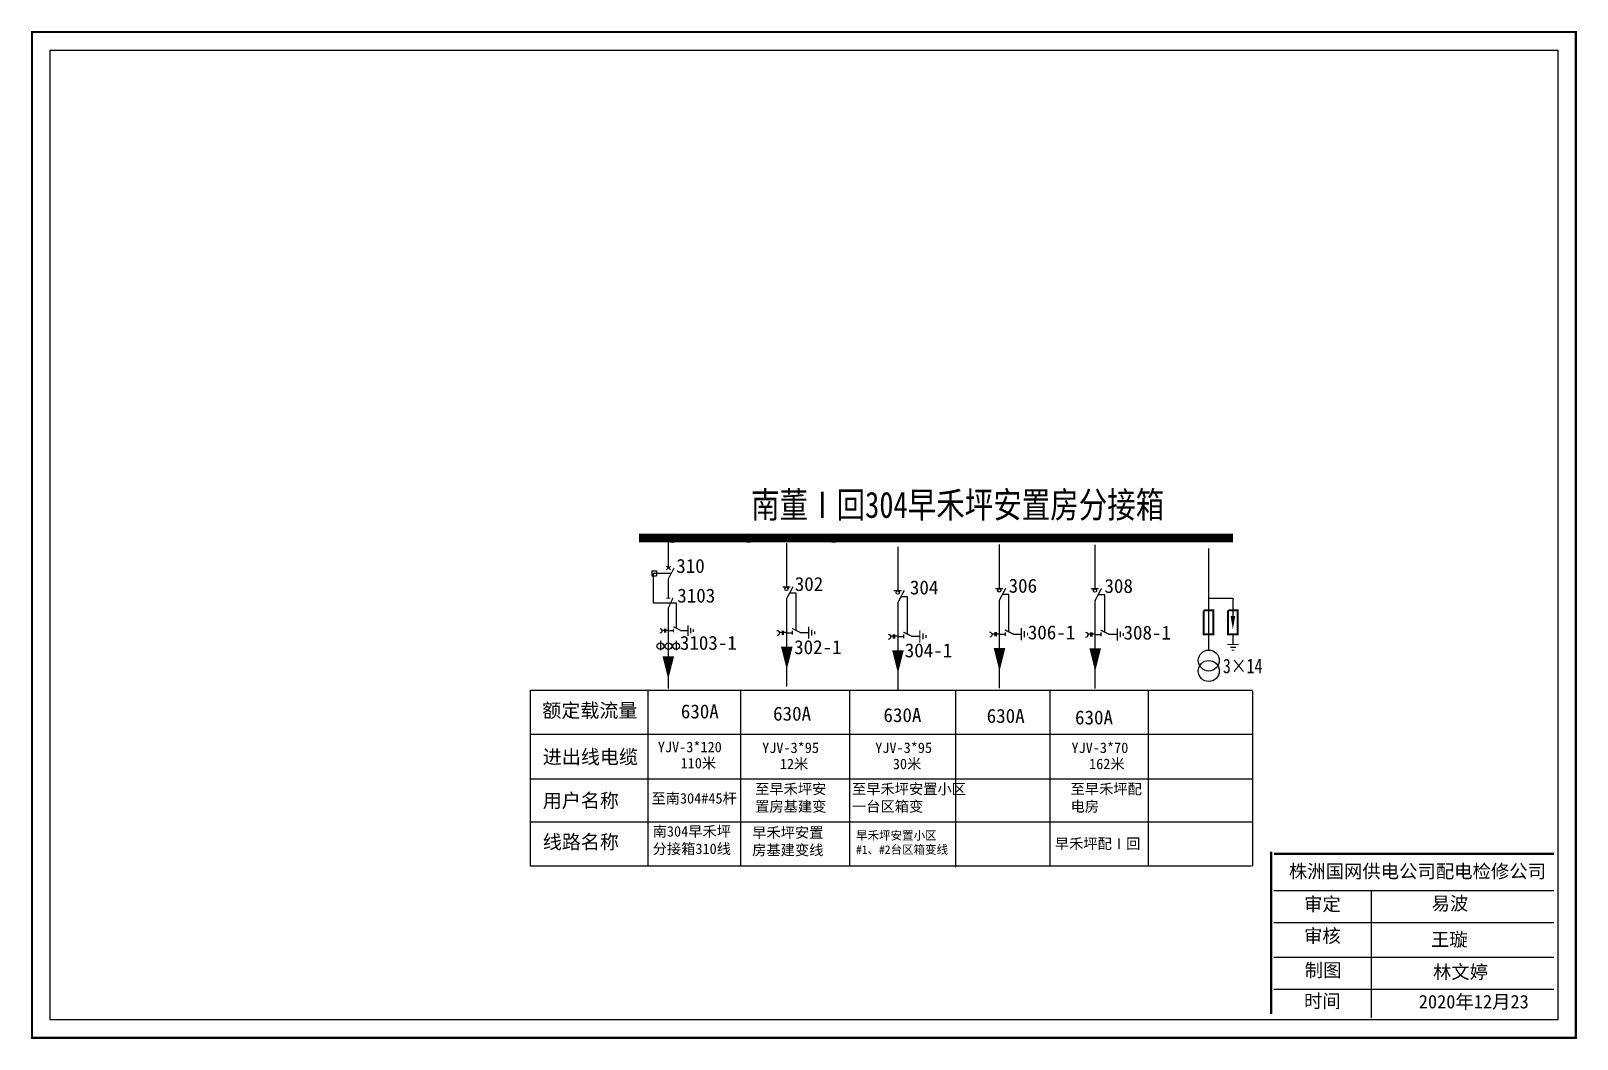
# Model space of a CAD drawing. Extents: x -51 to 587, y -242 to 10.
# Drawn here: x 332.5 to 458.2, y -72.3 to 9.6 of the extents above; entities that cross this region are included whole.
import ezdxf

# ---------------------------------------------------------------- set-up
doc = ezdxf.new("R2010")
doc.units = 0
doc.header["$LTSCALE"] = 0.774411
doc.layers.get('0').update_dxf_attribs({"linetype": 'CONTINUOUS'})
doc.layers.add('1', color=7, linetype='CONTINUOUS')
doc.styles.add('宋体_txtstyle_0.00_0_0', font='')
doc.styles.add('宋体_txtstyle_1.13_0_0', font='', dxfattribs={"height": 1.134072})
doc.styles.add('宋体_txtstyle_1.18_0_0', font='', dxfattribs={"height": 1.179435})
doc.styles.add('宋体_txtstyle_2.12_0_0', font='', dxfattribs={"height": 2.122983})
doc.styles.get('宋体_txtstyle_0.00_0_0').set_extended_font_data('宋体')
doc.styles.get('宋体_txtstyle_1.13_0_0').set_extended_font_data('宋体')
doc.styles.get('宋体_txtstyle_1.18_0_0').set_extended_font_data('宋体')
doc.styles.get('宋体_txtstyle_2.12_0_0').set_extended_font_data('宋体')

msp = doc.modelspace()

# ---------------------------------------------------------------- texts
at = {"linetype": 'Continuous', "style": '宋体_txtstyle_1.13_0_0'}
for s, p in [('310', (384.97, -34.44)), ('302', (394.6, -35.91)), ('304', (403.96, -36.19)), ('306', (411.98, -36.05)), ('308', (419.77, -36.07)), ('3103', (385.05, -36.85)), ('306-1', (413.54, -39.84)), ('308-1', (421.32, -39.86)), ('3103-1', (385.26, -40.69)), ('302-1', (394.55, -41.04)), ('304-1', (403.54, -41.3)), ('额定载流量', (374.08, -46.18)), ('630A', (385.34, -46.26)), ('630A', (392.84, -46.44)), ('630A', (401.81, -46.56)), ('630A', (410.2, -46.62)), ('630A', (417.38, -46.75)), ('进出线电缆', (374.12, -49.95)), ('用户名称', (374.12, -53.5)), ('线路名称', (374.12, -56.86))]:
    msp.add_text(s, height=1.134, dxfattribs=at).set_placement(p)
at = {"linetype": 'Continuous', "attachment_point": 1, "style": '宋体_txtstyle_0.00_0_0'}
for s, insert, char_height, width in [('{\\fSimSun|b0|i0|c134|p2;\\H1x;YJV-3*120 \\fKaiTi_GB2312|b0|i0|c134|p49;}', (383.47, -48.16), 0.849, 10.3008), ('{\\fSimSun|b0|i0|c134|p2;YJV-3*95}', (391.95, -48.22), 0.849, 4.5471), ('{\\fSimSun|b0|i0|c134|p2;YJV-3*95}', (401.14, -48.22), 0.849, 4.5471), ('{\\fSimSun|b0|i0|c134|p2;YJV-3*70}', (417.09, -48.22), 0.849, 4.5471), ('{\\fSimSun|b0|i0|c134|p2;\\H1x;110米\\fKaiTi_GB2312|b0|i0|c134|p49;}', (385.32, -49.47), 0.849, 4.5471), ('{\\fSimSun|b0|i0|c134|p2;12米}', (393.39, -49.53), 0.849, 4.5471), ('{\\fSimSun|b0|i0|c134|p2;30米}', (402.57, -49.53), 0.849, 4.5471), ('{\\fSimSun|b0|i0|c134|p2;162米}', (418.52, -49.53), 0.849, 4.5471), ('{\\fSimSun|b0|i0|c134|p2;至早禾坪安\\P置房基建变}', (391.38, -51.57), 0.849, 9.4179), ('{\\fSimSun|b0|i0|c134|p2;至早禾坪安置小区一台区箱变}', (399.25, -51.57), 0.849, 9.4179), ('{\\fSimSun|b0|i0|c134|p2;至早禾坪配电房}', (417.02, -51.57), 0.849, 5.8373), ('{\\fSimSun|b0|i0|c134|p2;至南304#45杆}', (382.95, -52.33), 0.849, 10.3825), ('{\\fSimSun|b0|i0|c134|p2;南304早禾坪\\P分接箱310线}', (383.05, -55.01), 0.849, 9.8393), ('{\\fSimSun|b0|i0|c134|p2;早禾坪安置\\P房基建变线}', (391.14, -55.11), 0.849, 9.4179), ('{\\fSimSun|b0|i0|c134|p2;早禾坪安置小区#1、#2台区箱变线}', (399.58, -55.43), 0.6864, 8.177), ('{\\fSimSun|b0|i0|c134|p2;早禾坪配Ⅰ回}', (415.74, -56.01), 0.849, 7.7122)]:
    msp.add_mtext(s, dxfattribs=dict(at, insert=insert, char_height=char_height, width=width))
at = {"color": 7, "linetype": 'Continuous', "true_color": 0xffffff, "attachment_point": 1, "style": '宋体_txtstyle_0.00_0_0'}
for s, insert, char_height, width in [('株洲国网供电公司配电检修公司', (434.76, -58.13), 1.0944, 29.9201), ('易波', (446.36, -60.74, 0.01), 1.094, 8.5588), ('王璇', (446.31, -63.67, 0.01), 1.094, 8.5588), ('2020年12月23', (445.32, -68.72, 0.01), 1.094, 16.0081)]:
    msp.add_mtext(s, dxfattribs=dict(at, insert=insert, char_height=char_height, width=width))
at = {"color": 0, "linetype": 'Continuous', "width": 8.5588, "attachment_point": 1, "style": '宋体_txtstyle_0.00_0_0'}
for s, insert, char_height in [('\\f\uffbfﾬￌﾣﾤ_GB2312|b0|i0|c134|p49;审定', (435.99, -60.8, 0.01), 1.0944), ('\\f\uffbfﾬￌﾣﾤ_GB2312|b0|i0|c134|p49;审核', (435.99, -63.38, 0.01), 1.0944), ('\\f\uffbfﾬￌﾣﾤ_GB2312|b0|i0|c134|p49;制图', (436.05, -66.16, 0.01), 1.0944), ('林文婷', (446.47, -66.31, 0.01), 1.094), ('\\f\uffbfﾬￌﾣﾤ_GB2312|b0|i0|c134|p49;时间', (435.99, -68.67, 0.01), 1.0944)]:
    msp.add_mtext(s, dxfattribs=dict(at, insert=insert, char_height=char_height))
at = {"layer": '1', "width": 0.8}
for s, height, style, p in [('南董Ⅰ回304早禾坪安置房分接箱', 2.123, '宋体_txtstyle_2.12_0_0', (391.05, -29.97)), ('3×14', 1.179, '宋体_txtstyle_1.18_0_0', (429.4, -42.59))]:
    msp.add_text(s, height=height, dxfattribs=dict(at, style=style)).set_placement(p)

# ---------------------------------------------------------------- blocks, each defined once
blk = doc.blocks.new('JD')
for points in [[(-2, 0.2), (-2, -0.2), (2, 0.2), (2, -0.2)], [(1, -1.2), (1, -0.8), (-1, -1.2), (-1, -0.8)], [(-0.5, -1.8), (-0.5, -2.2), (0.5, -1.8), (0.5, -2.2)]]:
    blk.add_trace(points)

# ---------------------------------------------------------------- linework, layer by layer
at = {"linetype": 'Continuous'}
for p, q in [((373.13, -43.97), (431.81, -43.97)), ((373.13, -58.27), (373.13, -43.97)), ((423.33, -43.97), (423.33, -58.27)), ((382.67, -43.99), (382.67, -58.29)), ((390.18, -43.99), (390.18, -58.29)), ((399.05, -43.99), (399.05, -58.29)), ((407.67, -44.05), (407.67, -58.35)), ((415.34, -44.06), (415.34, -58.22)), ((431.81, -44.04), (431.81, -58.26)), ((373.13, -47.55), (431.81, -47.55)), ((373.13, -51.17), (431.81, -51.17)), ((373.13, -54.66), (431.81, -54.66)), ((431.73, -58.27), (373.13, -58.27))]:
    msp.add_line(p, q, dxfattribs=at)
at = {"color": 0, "linetype": 'Continuous'}
for p, q in [((433.55, -60.24, 0.01), (456.3, -60.24, 0.01)), ((441.45, -60.24, 0.01), (441.45, -70.57, 0.01)), ((433.55, -62.83, 0.01), (456.3, -62.83, 0.01)), ((433.55, -65.65, 0.01), (456.3, -65.65, 0.01)), ((433.55, -68.24, 0.01), (456.3, -68.24, 0.01))]:
    msp.add_line(p, q, dxfattribs=at)
at = {"color": 0, "linetype": 'Continuous', "const_width": 0.182, "elevation": 0.01}
msp.add_lwpolyline([(332.61, 9.49), (458.09, 9.49), (458.09, -72.21), (332.61, -72.21)], close=True, dxfattribs=at)
at = {"color": 0, "linetype": 'Continuous', "elevation": 0.01}
msp.add_lwpolyline([(334.09, 8.01), (456.62, 8.01), (456.62, -70.74), (334.09, -70.74)], close=True, dxfattribs=at)
at = {"color": 0, "linetype": 'Continuous', "const_width": 0.182, "elevation": 0.01}
msp.add_lwpolyline([(433.33, -57.08), (433.32, -70.27)], dxfattribs=at)
at = {"color": 0, "linetype": 'Continuous', "const_width": 0.182}
msp.add_lwpolyline([(433.55, -57.26), (456.3, -57.26)], dxfattribs=at)
at = {"layer": '1'}
for p, q in [((384.32, -31.6), (384.32, -34.05)), ((393.92, -32.02), (393.92, -35.58)), ((402.97, -32.32), (402.97, -35.88)), ((411.22, -32.14), (411.22, -35.7)), ((419, -32.16), (419, -35.72)), ((428.23, -32.46), (428.23, -40.74)), ((382.98, -34.27), (383.36, -34.27)), ((382.98, -34.27), (382.98, -34.69)), ((382.98, -34.69), (383.36, -34.69)), ((384.51, -34.49), (383.1, -34.49)), ((383.1, -34.49), (383.1, -36.88)), ((383.36, -34.27), (383.36, -34.69)), ((384.32, -34.91), (384.32, -36.46)), ((383.1, -36.88), (384.96, -36.88)), ((384.32, -37.24), (384.32, -41.83)), ((384.96, -36.88), (384.96, -38.86)), ((393.92, -36.54), (393.92, -40.85)), ((402.97, -36.84), (402.97, -41.15)), ((411.22, -36.66), (411.22, -40.97)), ((419, -36.68), (419, -40.99)), ((428.22, -36.5), (430.21, -36.5)), ((430.21, -36.5), (430.21, -37.95)), ((383.69, -39.97), (383.69, -40.73)), ((384.32, -39.13), (384.75, -39.13)), ((384.97, -39.97), (384.97, -40.73)), ((385.32, -39.11), (385.91, -39.11)), ((393.92, -39.3), (394.41, -39.3)), ((395.05, -39.29), (395.72, -39.29)), ((402.97, -39.6), (403.46, -39.6)), ((404.1, -39.59), (404.76, -39.59)), ((411.22, -39.42), (411.71, -39.42)), ((412.35, -39.41), (413.01, -39.41)), ((419, -39.44), (419.49, -39.44)), ((420.13, -39.42), (420.8, -39.42)), ((430.21, -39.48), (430.21, -40.22)), ((384.32, -42.45), (384.32, -43.84)), ((393.93, -41.55), (393.93, -43.68)), ((402.97, -41.85), (402.97, -43.98)), ((411.22, -41.67), (411.22, -43.8)), ((419, -41.69), (419, -43.82))]:
    msp.add_line(p, q, dxfattribs=at)
for points, const_width in [([(381.95, -31.6), (430.22, -31.6)], 0.708), ([(384.14, -34.19), (384.52, -33.91)], 0.0941), ([(384.14, -33.88), (384.51, -34.19)], 0.0941), ([(384.32, -34.93), (384.79, -34.04)], 0.0941), ([(384.15, -36.49), (384.5, -36.49)], 0.0941), ([(384.3, -37.36), (384.7, -36.47)], 0.0941), ([(393.61, -35.59), (394.24, -35.59)], 0.106), ([(393.92, -36.57), (394.46, -35.56)], 0.106), ([(402.65, -35.89), (403.28, -35.89)], 0.106), ([(402.97, -36.87), (403.5, -35.86)], 0.106), ([(410.9, -35.71), (411.53, -35.71)], 0.106), ([(411.22, -36.69), (411.75, -35.68)], 0.106), ([(418.69, -35.73), (419.31, -35.73)], 0.106), ([(419, -36.71), (419.53, -35.7)], 0.106), ([(427.84, -37.49), (427.84, -39.43), (428.61, -39.43), (428.61, -37.49), (427.86, -37.49)], 0.163), ([(429.82, -37.49), (429.82, -39.43), (430.59, -39.43), (430.59, -37.49), (429.84, -37.49)], 0.163), ([(384.73, -38.81), (385.36, -39.13)], 0.0941), ([(384.75, -38.98), (384.75, -39.27)], 0.0941), ([(394.39, -38.95), (395.09, -39.3)], 0.106), ([(394.41, -39.14), (394.41, -39.46)], 0.106), ([(403.43, -39.25), (404.14, -39.6)], 0.106), ([(403.46, -39.44), (403.46, -39.76)], 0.106), ([(411.68, -39.07), (412.39, -39.42)], 0.106), ([(411.71, -39.26), (411.71, -39.58)], 0.106), ([(419.46, -39.08), (420.17, -39.44)], 0.106), ([(419.49, -39.27), (419.49, -39.6)], 0.106), ([(384.09, -41.86), (384.57, -41.86), (384.32, -42.34), (384.09, -41.85)], 0.0941)]:
    msp.add_lwpolyline(points, dxfattribs=dict(at, const_width=const_width))
for points in [[(394.71, -39.14), (394.71, -36.08), (394.18, -36.08)], [(403.76, -39.44), (403.76, -36.38), (403.23, -36.38)], [(412, -39.26), (412, -36.2), (411.48, -36.2)], [(419.79, -39.28), (419.79, -36.22), (419.26, -36.22)], [(384, -39.12), (383.8, -39.12)], [(384, -38.99), (384, -39.27)], [(384.09, -38.99), (384.09, -39.27)], [(384.32, -39.12), (384.09, -39.12)], [(393.57, -39.29), (393.34, -39.29)], [(393.57, -39.14), (393.57, -39.47)], [(393.67, -39.14), (393.67, -39.47)], [(393.92, -39.29), (393.67, -39.29)], [(402.61, -39.59), (402.39, -39.59)], [(402.61, -39.45), (402.61, -39.77)], [(402.71, -39.45), (402.71, -39.77)], [(402.97, -39.59), (402.71, -39.59)], [(410.86, -39.41), (410.64, -39.41)], [(410.86, -39.26), (410.86, -39.59)], [(410.96, -39.26), (410.96, -39.59)], [(411.21, -39.41), (410.96, -39.41)], [(418.64, -39.43), (418.42, -39.43)], [(418.64, -39.28), (418.64, -39.61)], [(418.74, -39.28), (418.74, -39.61)], [(419, -39.43), (418.74, -39.43)]]:
    msp.add_lwpolyline(points, dxfattribs=at)
for points, format in [([(430.21, -37.93, 0.381, 0, 0), (430.21, -39.02, 0, 0, 0)], "xyseb"), ([(383.64, -38.96, -0.877934), (383.64, -39.34)], "xyb"), ([(393.15, -39.11, -0.877934), (393.16, -39.54)], "xyb"), ([(393.95, -40.43, 0.944, 0, 0), (393.95, -42.31, 0, 0, 0)], "xyseb"), ([(402.2, -39.41, -0.877934), (402.2, -39.84)], "xyb"), ([(410.44, -39.23, -0.877934), (410.45, -39.66)], "xyb"), ([(411.24, -40.55, 0.944, 0, 0), (411.24, -42.43, 0, 0, 0)], "xyseb"), ([(418.23, -39.25, -0.877934), (418.24, -39.68)], "xyb"), ([(419.02, -40.57, 0.944, 0, 0), (419.02, -42.44, 0, 0, 0)], "xyseb"), ([(384.32, -41.21, 0.944, 0, 0), (384.32, -43.08, 0, 0, 0)], "xyseb"), ([(402.99, -40.73, 0.944, 0, 0), (402.99, -42.61, 0, 0, 0)], "xyseb")]:
    msp.add_lwpolyline(points, format=format, dxfattribs=at)
for centre, radius in [((384.65, -31.61), 0.352), ((390.83, -31.61), 0.352), ((397.74, -31.61), 0.352), ((393.92, -35.74), 0.136), ((402.97, -36.04), 0.136), ((411.22, -35.86), 0.136), ((419, -35.88), 0.136), ((383.68, -40.39), 0.272), ((384.33, -40.39), 0.272), ((384.96, -40.39), 0.272), ((428.25, -41.56), 0.855), ((428.25, -42.41), 0.855)]:
    msp.add_circle(centre, radius, dxfattribs=at)

# ---------------------------------------------------------------- block references
at = {"layer": '1', "rotation": 90}
for p, xscale, yscale, zscale in [((385.92, -39.13), 0.2194837767730071, 0.2194837767730071, 0.2194837768930217), ((395.73, -39.3), 0.247681345408278, 0.247681345408278, 0.2476813454521947), ((413.02, -39.42), 0.247681345408278, 0.247681345408278, 0.2476813454521947), ((420.81, -39.44), 0.247681345408278, 0.247681345408278, 0.2476813454521947), ((404.77, -39.6), 0.247681345408278, 0.247681345408278, 0.2476813454521947)]:
    msp.add_blockref('JD', p, dxfattribs=dict(at, xscale=xscale, yscale=yscale, zscale=zscale))
at = {"layer": '1', "xscale": 0.2286289345609873, "yscale": 0.2286289341385128, "zscale": 0.2286289342635643}
msp.add_blockref('JD', (430.22, -40.26), dxfattribs=at)

msp.set_redraw_order([(e.dxf.handle, doc.entitydb.next_handle()) for e in msp.query("TEXT MTEXT ATTDEF DIMENSION ARC_DIMENSION")])  # texts and dimensions are drawn at this point

doc.saveas('drawing.dxf')
